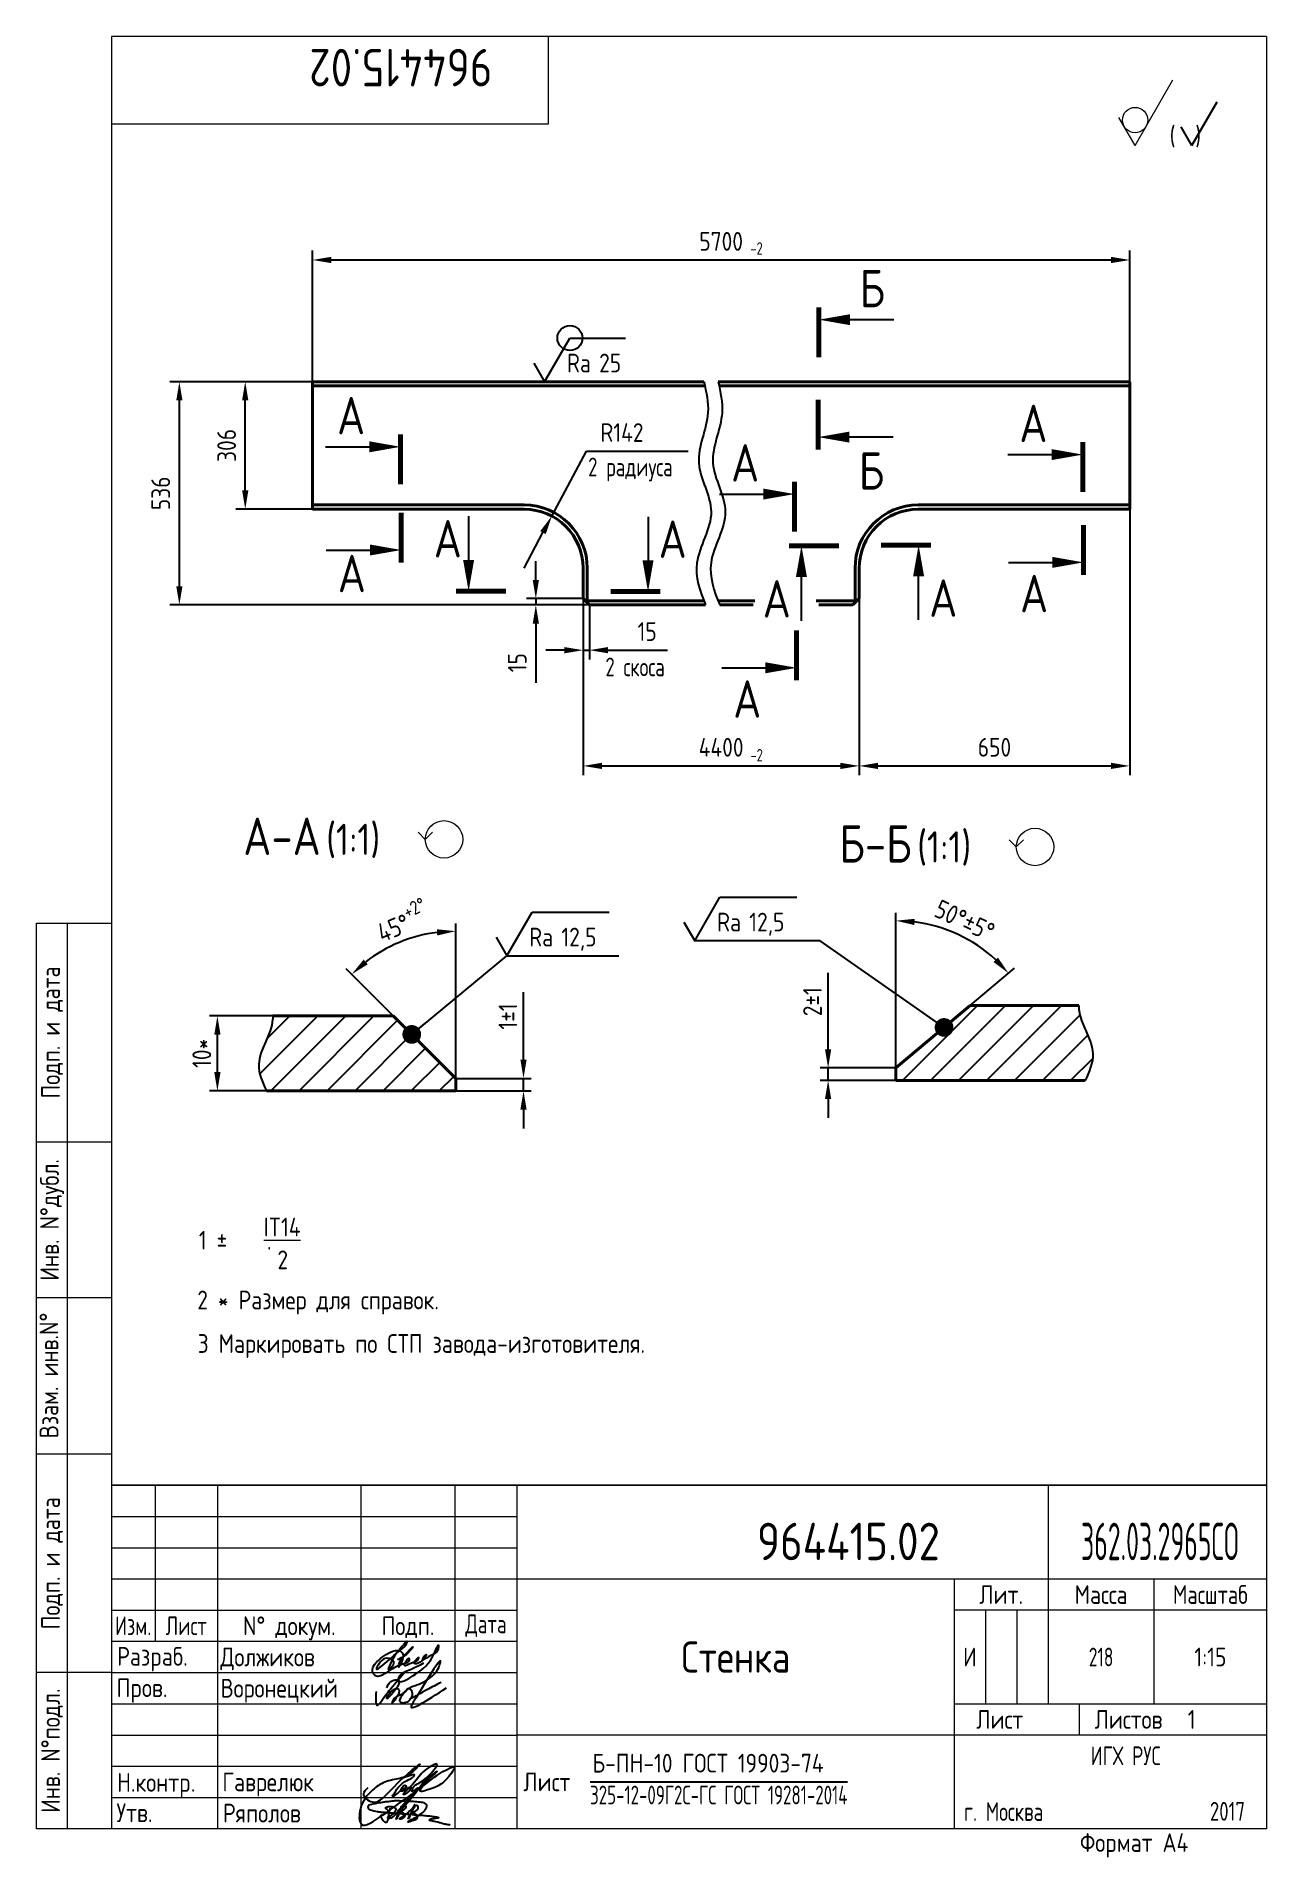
# Paper-space layout 'A4_protect' of a CAD drawing. Header units: millimetres. Extents: x 11 to 208, y 0 to 292.
# The model-space entities are those that its viewports show. They can reach past a viewport. Long polylines and large blocks are cut down to what shows.
import ezdxf
from ezdxf.enums import TextEntityAlignment as Align

# ---------------------------------------------------------------- set-up
doc = ezdxf.new("R2010")
doc.units = ezdxf.units.MM
for name, color, linetype in [('Bord', 1, 'Continuous'), ('DIM', 7, 'Continuous'), ('HATCH', 2, 'Continuous'), ('Text', 3, 'Continuous'), ('Textb', 6, 'Continuous')]:
    doc.layers.add(name, color=color, linetype=linetype)
doc.layers.add('Cont', color=6, linetype='Continuous', lineweight=40)
doc.layers.get('Defpoints').off()
doc.styles.add('Style1', font='romans.shx', dxfattribs={"width": 0.8})
doc.dimstyles.new('Copy of LIN_10', dxfattribs={"dimscale": 10, "dimtxt": 3, "dimasz": 3, "dimexe": 1.5, "dimexo": 0, "dimgap": 1.48, "dimtad": 1, "dimtoh": 1, "dimdec": 0, "dimzin": 13, "dimdsep": 46, "dimtxsty": 'Style1', "dimcen": 0, "dimse1": 1, "dimclrt": 3, "dimadec": 0, "dimazin": 0, "dimtfac": 1, "dimtdec": 0, "dimtmove": 0, "dimatfit": 2, "dimfxl": 1, "dimtolj": 1, "dimtzin": 13, "dimarcsym": 0})
doc.dimstyles.new('Lin', dxfattribs={"dimtxt": 3, "dimasz": 3, "dimexe": 1.25, "dimexo": 0, "dimgap": 1, "dimtad": 1, "dimdec": 3, "dimtxsty": 'Style1', "dimcen": 2.5, "dimclrt": 3, "dimadec": 0, "dimazin": 0, "dimtfac": 1, "dimtdec": 3, "dimtmove": 0, "dimatfit": 3, "dimldrblk": 'DOT', "dimfxl": 1, "dimarcsym": 0})
doc.dimstyles.new('LIN_10', dxfattribs={"dimscale": 10, "dimtxt": 3, "dimasz": 3, "dimexe": 1.5, "dimexo": 0, "dimgap": 1.48, "dimtad": 1, "dimdec": 0, "dimzin": 13, "dimdsep": 46, "dimtxsty": 'Style1', "dimcen": 0, "dimclrt": 3, "dimadec": 0, "dimazin": 0, "dimtfac": 1, "dimtdec": 0, "dimtmove": 0, "dimatfit": 2, "dimfxl": 1, "dimtolj": 1, "dimtzin": 13, "dimarcsym": 0})

psp = doc.layouts.new('A4_protect')

# ---------------------------------------------------------------- texts
at = {"layer": 'Text', "lineweight": 18, "style": 'Style1', "width": 0.8}
for s, p in [('%%UIT14', (47.624693353413136, 99.85290858738801)), ('1 %%P    .', (37.238203445775184, 97.74195389954684)), ('2', (49.81970610978135, 94.59706861587483)), ('2 * Размер для справок.', (36.990445319527225, 88.16407180810688)), ('3 Маркировать по СТП завода-изготовителя.', (37.05499064027754, 81.19492174866423))]:
    psp.add_text(s, height=3, dxfattribs=at).set_placement(p)

msp = doc.modelspace()

# ---------------------------------------------------------------- texts
at = {"layer": 'Text', "style": 'Style1', "width": 0.7}
for s, height, p in [('-2', 30, (-8270.370984291752, 130.31810447887983)), ('2 радиуса', 45, (-8660.075066841207, -401.81286352003735)), ('2 скоса', 45, (-8618.549622889157, -882.169894447874)), ('-2', 30, (-8270.10977283313, -1086.783547471954))]:
    msp.add_text(s, height=height, dxfattribs=at).set_placement(p)
at = {"layer": 'Text', "style": 'Style1', "width": 0.8}
msp.add_text('+2%%D', height=2.2, rotation=26.64027213997376, dxfattribs=at).set_placement((-6705.0664680753, -347.82405828760875))

# ---------------------------------------------------------------- blocks, each defined once
blk = doc.blocks.new('A4')
at = {"layer": 'Bord', "lineweight": 18}
for p, q in [((20, 55), (85, 55)), ((20, 50), (85, 50)), ((20, 45), (85, 45)), ((160, 40), (160, 25)), ((165, 40), (165, 25)), ((20, 30), (85, 30)), ((20, 25), (85, 25)), ((20, 20), (85, 20)), ((20, 15), (85, 15)), ((20, 10), (85, 10))]:
    blk.add_line(p, q, dxfattribs=at)
at = {"layer": 'Cont', "lineweight": 18}
for p, q in [((204.9999999999999, 292), (20, 292)), ((20, 291.99999999999994), (20, 5)), ((90, 277.99999999999994), (90, 291.99999999999994)), ((204.99999999999977, 292), (205, 5)), ((20, 277.99999999999994), (90, 277.99999999999994)), ((8, 5), (8, 150)), ((8, 150), (20, 150)), ((13, 5), (13, 150)), ((8, 115), (20, 115)), ((20, 90), (8, 90)), ((20, 65), (8, 65)), ((205, 60), (20, 60)), ((20, 60), (205, 60)), ((27, 60), (27, 35)), ((37, 60), (37, 5)), ((60, 5), (60, 60)), ((75, 60), (75, 5)), ((85, 5), (85, 60)), ((170, 60), (170, 25)), ((85, 45), (205, 45)), ((155, 5), (155, 45)), ((187, 25), (187, 45)), ((20, 39.99999999999999), (85, 39.99999999999999)), ((205, 40), (155, 40)), ((85, 34.99999999999999), (20, 34.99999999999999)), ((20, 30), (8, 30)), ((155, 24.999999999999993), (205, 24.999999999999993)), ((175, 24.999999999999993), (175, 19.999999999999993)), ((205, 19.999999999999993), (85, 19.999999999999993)), ((20, 5), (8, 5)), ((205, 5), (20, 5))]:
    blk.add_line(p, q, dxfattribs=at)
at = {"layer": 'Text', "lineweight": 18, "style": 'Style1', "width": 0.8}
for s, p in [('Подп. и дата', (10.5, 132.5)), ('Инв. N%%dдубл.', (10.5, 102.5)), ('Взам. инв.N%%d ', (9.998218334536972, 78.3795773123125)), ('Подп. и дата', (10.499999999999972, 47.5)), ('Инв. N%%dподл.', (10.499999999999972, 17.5))]:
    blk.add_text(s, height=3, rotation=90, dxfattribs=at).set_placement(p, align=Align.MIDDLE)
at = {"layer": 'Text', "lineweight": 18, "style": 'Style1'}
for s, width, p in [('Лит.', 0.8, (162.5, 42.5)), ('Масса', 0.8, (178.5, 42.5)), ('Масштаб', 0.75, (196, 42.5)), ('Изм.', 0.7, (23.5, 37.49999999999999)), ('Лист', 0.7, (32, 37.49999999999999)), ('N%%d докум.', 0.8, (48.5, 37.5)), ('Подп.', 0.8, (67.5, 37.5)), ('Лист', 0.8, (162.27183976005585, 22.499999999999993)), ('Листов', 0.8, (182.89895634318407, 22.499999999999993))]:
    blk.add_text(s, height=3, dxfattribs=dict(at, width=width)).set_placement(p, align=Align.MIDDLE_CENTER)
at = {"layer": 'Text', "lineweight": 18, "style": 'Style1', "width": 0.7}
for s, p in [('Дата', (80, 37.5)), ('ИГХ РУС', (182.43809267318153, 16.685325149145108))]:
    blk.add_text(s, height=3, dxfattribs=at).set_placement(p, align=Align.MIDDLE)
at = {"layer": 'Text', "lineweight": 18, "style": 'Style1'}
for s, width, p in [('Разpаб.', 0.8, (20.91971765870153, 31.101855832076225)), ('Пpов.', 0.8, (20.835938510797405, 26.077635610142664)), ('Н.контp.', 0.8, (20.91971765870153, 10.921236633909956)), ('Утв.', 0.8, (20.835938510797405, 6.064490181786333)), ('г. Москва', 0.7, (156.55535369072118, 6.252224118072824)), ('Фоpмат А4', 0.8, (175.10848470088877, 1.2870372467283797))]:
    blk.add_text(s, height=3, dxfattribs=dict(at, width=width)).set_placement(p)
for tag, p, width in [('ФИО', (39.00000028469458, 30.999999936534323), 0.8), ('ФИО', (39.00000028469458, 25.999999936534323), 0.8), ('ГОСТ_СОРТАМЕНТА', (98.1878215711672, 13.999999936534323), 0.8), ('ФИО', (39.00000028469458, 10.999999936534323), 0.8), ('ФИО', (39.00000028469458, 5.999999936534323), 0.8), ('200', (192.84863846176154, 6.287629389880934), 0.7)]:
    blk.add_attdef(tag, p, '', height=3, dxfattribs=dict(at, width=width))
at = {"layer": 'Text', "lineweight": 18, "style": 'Style1', "width": 0.8}
for tag, p in [('И', (157.4854669433364, 32.49999993653432)), ('700', (178.50000028469458, 32.49999993653432)), ('1:20', (196.00000028469458, 32.49999993653432))]:
    blk.add_attdef(tag, text='', height=3, dxfattribs=at).set_placement(p, align=Align.MIDDLE)
blk.add_attdef('Сборочный_чертеж', text='', height=3, dxfattribs=at).set_placement((120.00000028469458, 21.29999993653432), align=Align.CENTER)
for tag, p in [('1', (171.11987341606346, 22.499999936534323)), ('2', (193.00000028469458, 22.499999936534323))]:
    blk.add_attdef(tag, text='', height=3, dxfattribs=at).set_placement(p, align=Align.MIDDLE_CENTER)
blk.add_attdef('ЛИСТ', text='', height=3, dxfattribs=at).set_placement((85.98599249093127, 12.499999936534323), align=Align.MIDDLE_LEFT)
at = {"layer": 'Text', "lineweight": 18, "style": 'Style1', "width": 0.7}
blk.add_attdef('%%OГОСТ_ТЕХ._ТРЕБОВАНИЙ', text='', height=3, dxfattribs=at).set_placement((98.1878215711672, 7.999999936534323), align=Align.BOTTOM_LEFT)
at = {"layer": 'Textb', "lineweight": 18, "style": 'Style1', "width": 0.8}
blk.add_attdef('1234567', (81.00000028469458, 289.9999999365343), '', height=6, rotation=180, dxfattribs=at)
blk.add_attdef('1234567', (123.39856689234307, 47.99999993653432), '', height=6, dxfattribs=at)
for tag, height, p in [('123ХЯ', 6, (183.6230571087517, 47.99999993653432)), ('НАИМЕНОВАНИЕ', 5, (120.00000028469458, 29.999999936534323))]:
    blk.add_attdef(tag, text='', height=height, dxfattribs=at).set_placement(p, align=Align.CENTER)
blk = doc.blocks.new('sherISO_12')
at = {"layer": 'Cont', "lineweight": 18}
for q in [(-14.997822173516852, -6.9599999999999795), (-23.65807621135218, -12.95999999999998)]:
    blk.add_line((-21.059999999999945, -17.45999999999998), q, dxfattribs=at)
blk.add_circle((-21.056490717930956, -13.39037348890173), 2.0295000000000982, dxfattribs=at)
at = {"layer": 'Text'}
for q in [(-7.918557509540278, -10.45999999999998), (-13.692060201431104, -14.45999999999998)]:
    blk.add_line((-11.960009393862947, -17.45999999999998), q, dxfattribs=at)
at = {"layer": 'Text', "style": 'Style1', "width": 0.8}
blk.add_text('(  )', height=3, dxfattribs=at).set_placement((-15.527239592221065, -17.45999999999998))
blk = doc.blocks.new('A$C63F45750')
at = {"layer": 'Text'}
for points, knots in [([(3.173579336206444, 2.367258654218176), (3.124374383374194, 2.3833821476085495), (3.0378846345237704, 2.411709078795129), (2.937706702435087, 2.4989559435069175), (2.8542620581335236, 2.5748491628495542), (2.7875342155048903, 2.688484170522939), (2.873696277702179, 2.77450753742381), (2.9853846192630606, 2.8399116399863735), (3.1560525125017422, 2.8873876457558114), (3.3632858908187413, 2.926549870548242), (3.5981950796786837, 2.9530327162702035), (3.8204218727166963, 2.924145598020444), (4.048840213129947, 2.8738291111718524), (4.253130573284065, 2.782414299897897), (4.446364402027795, 2.634976253197371), (4.45955715792856, 2.4180315244621644), (4.376661927979453, 2.264469263206131), (4.281414881136214, 2.1022938621672385), (4.173318647114084, 1.9425915575409145), (4.030687893776969, 1.7772024634077834), (3.894910415761548, 1.6212178434993705), (3.7455989919437958, 1.5248877453517795), (3.629135948507246, 1.42552154908531), (3.494590437415928, 1.3575108710948052), (3.3525868438393758, 1.3046880802272913), (3.240992554211809, 1.2461204815675189), (3.161990972861853, 1.2130583721223827), (3.116530314756329, 1.1477233982191621), (3.189259051248818, 1.0994626990754226), (3.266008677009851, 1.0893839075564957), (3.3999236590227238, 1.070742433659676), (3.5503674583629077, 1.0731821986933812), (3.7214887495529902, 1.1240059899104329), (3.9239292944509327, 1.192893365365478), (4.1039656475275965, 1.3383391335196504), (4.263675622104796, 1.5144139966891252), (4.438371528977353, 1.6484507853228505), (4.58748079958866, 1.811362126289894), (4.735975566384461, 1.929832659549087), (4.842429745495553, 2.038571528609995), (4.928636504852585, 2.1383762793145), (5.065076318170199, 2.287112314813024), (5.190786415721911, 2.528693136240971), (5.284842984485481, 2.6817071254282467), (5.351117504751667, 2.9618367022457033), (5.229457693482355, 2.6598012336554366), (5.197616015454944, 2.441900009008924), (5.038213060425859, 2.0921073572741014), (4.954393263339872, 1.81201690068031), (4.863861965953341, 1.5711126702941742), (4.745465331803963, 1.3075839533521405), (4.6651246305656855, 1.12012974149058), (4.461025494232466, 0.7761551358772408), (4.621957280121292, 1.1680726281137483), (4.712877351106877, 1.4479120033556419), (4.88257281323452, 1.7380875376686444), (5.005609442331919, 2.002557819839153), (5.078967787852849, 2.193887866252063), (5.185131509867487, 2.398353714937592), (5.322122425397677, 2.5774233371165813), (5.399876786648429, 2.749521045991539), (5.520486198056868, 2.8852037077403994), (5.654434015991418, 3.037373912203938), (5.845821902019195, 3.1000448879005154), (6.017703225356667, 3.0288617327702374), (6.0772293304521705, 2.87127847368326), (6.027719567047065, 2.699606067408096), (5.89984500761852, 2.512899041157362), (5.703310184542319, 2.3696978493380314), (5.5476354530391845, 2.2262013387941675), (5.396069692144595, 2.1664031291184456), (5.312344115178198, 2.124749328676385), (5.124287242365628, 2.08895290947912), (5.3499384882823025, 2.0691611557111553), (5.475853593324291, 2.002857519441631), (5.644788885404962, 1.9304076405710227), (5.7540810911732, 1.79627872215936), (5.849482441062133, 1.6722351090809764), (5.885456359192909, 1.5403814356935883), (5.889127976151, 1.3679828673408014), (5.802816696507338, 1.1998093442024), (5.626573455343257, 1.0604119842163138), (5.413251425084981, 0.9429775232578071), (5.227706700079045, 0.862199722906343), (5.020912621781063, 0.923672047207171), (5.129682603737356, 1.1020221695280867), (5.28288793266872, 1.1635546431210615), (5.44480736725776, 1.2714090898298167), (5.607463061992959, 1.3620973636367517), (5.739488231240076, 1.4599388125431807), (5.860143997780579, 1.5346320952672463), (5.9499821645277375, 1.610427987488575), (6.046971341868056, 1.685491368623233), (6.1529243714828805, 1.7730547497067348), (6.28015314575348, 1.8727068990053821), (6.462007368281926, 2.0196799324108436), (6.652325390276663, 2.187833188610465), (6.8314706232489995, 2.3715575015635357), (6.9834922605385135, 2.4941555198695684), (7.114846318782118, 2.6102169550365035), (7.202413049068065, 2.741960218833484), (7.322598717395191, 2.8439528591491587), (7.417346462280553, 2.972731653964269), (7.4776211861545505, 3.0806245520066002), (7.484795150967466, 3.2711359760361933), (7.342636991723151, 3.084849112943928), (7.279481579502142, 2.9379310442654445), (7.1843781857456985, 2.6902661339258955), (7.095549375437581, 2.4575872372918752), (6.996920291024269, 2.2204299765845406), (6.9266966393803235, 1.9811728039842122), (6.826722408405818, 1.7827778604051063), (6.7282128084974975, 1.5526466461227924), (6.6684393744560255, 1.3398967911933388), (6.604475865101525, 1.142355774631707), (6.558842780650371, 1.032621181513065), (6.391624380694975, 0.9879889128974548), (6.620770382751307, 1.3345863607741348), (6.749419019504131, 1.539835132501071), (6.927841525938017, 1.8680588479263929), (7.053580036316838, 2.084600120115445), (7.1805235452648795, 2.3180896285532806), (7.334737778238031, 2.603201348982482), (7.4663860219511875, 2.893296252285624), (7.604819227960029, 3.0670937519538883), (7.786794026322871, 3.1799152582018233), (7.9523484792618016, 3.0093290244331015), (7.9976740987267325, 2.8123425572057013), (7.993718977212248, 2.6247344318252273), (7.942143499127095, 2.4560957648303634), (7.82666208826106, 2.3282454074280237), (7.6857391748883686, 2.2177673738382806), (7.527737492424623, 2.1109838926239917), (7.373916731340805, 2.0324583071214652), (7.209738742424884, 1.994214082608036), (7.105079643430578, 1.9701396115629979), (6.885535638704421, 1.9771005627202838), (7.07007457524487, 1.9423557012963428), (7.154084682940407, 1.902586193688935), (7.272512306423088, 1.8779243968244255), (7.39262078577515, 1.836124572074141), (7.518201280396847, 1.8104027593497682), (7.623410569654226, 1.72429252201952), (7.697720858671415, 1.622951058928134), (7.784469340575143, 1.5138822850112543), (7.833063839184987, 1.3915645595495336), (7.868838967330014, 1.2597732697523234), (7.88323468812246, 1.128063040869678), (7.855260121578016, 0.9888020110988938), (7.750724560338967, 0.8789250705332383), (7.596839043318988, 0.770455206421212), (7.4042337253016814, 0.7281833981607391), (7.188569533406552, 0.6563769737756071), (6.97288995170718, 0.5537113939482415), (6.712355627169857, 0.4840282607710006), (6.56506221279212, 0.4388348573395096), (6.4215939871164665, 0.4208929592112151), (6.522750978478171, 0.5785462959183689), (6.613535961501738, 0.6426290545533779), (6.814892460800177, 0.7844600834647246), (7.058471059388307, 0.8863707897200512), (7.333861943991332, 1.0410423905505057), (7.545817635544385, 1.1600433276246906), (7.704072437824172, 1.2352484986891177), (7.844587641053775, 1.3247550273858317), (7.990896484937893, 1.431695083540664), (8.213969453215926, 1.5776303210691853), (8.476452170895882, 1.7589368259279512), (8.744388044627474, 1.946213732283638), (8.966668543614464, 2.1204131396992865), (9.09522343526837, 2.293079760964207), (9.22708811484811, 2.443425019912305), (9.295096465731556, 2.603147240083847), (9.372801952666899, 2.739403730694232), (9.41724392685188, 2.917185122135097), (9.453577692794182, 3.1301647676668454), (9.205368882014996, 3.4831250567584626), (8.674191577590168, 3.5909260984294598), (8.086585891688445, 3.631045341802718), (7.5696556572587745, 3.6621278492429328), (7.060681614548964, 3.736236135581807), (6.573151729032341, 3.7545668155306027), (6.094860627047597, 3.741097821496443), (5.669237726893202, 3.7802823999547384), (5.2842466458707555, 3.778790776836537), (4.964180864901751, 3.8135958702354027), (4.645935362519385, 3.8281209304252366), (4.311488389130883, 3.815420374454347), (3.966482867935725, 3.7883607531243504), (3.605405702241423, 3.736159275378848), (3.2212233811150126, 3.674541113962319), (2.8552241434314682, 3.658216119226832), (2.525141649815043, 3.613858667315804), (2.1822431298903844, 3.519845231142425), (1.7815649225843582, 3.5350745883976584), (1.3777516205031943, 3.3720696268283232), (0.96392601322227, 3.350726367236348), (0.5766481644460998, 3.238063041148925), (0.2454594878435009, 3.1948530962485986), (0.025506233636409803, 3.0567457644400085), (-0.026417697668797983, 2.8257922392292176), (0.022643731023873556, 2.5978334070974034), (0.2639622398510636, 2.3836450965912444), (0.5892818015049122, 2.3322938373541557), (0.999823631886955, 2.197382740281865), (1.4785293869612917, 2.147240208411053), (1.9338698429104588, 2.0519831925141094), (2.350038002379007, 2.016336487440528), (2.7227093022788678, 2.0131594162382536), (3.1146157636266376, 1.9384089998919916), (3.6767121334545214, 1.9364783466616708), (4.249604268859038, 1.8291369393802115), (4.914124962070138, 1.8660053611062832), (5.5259834665308, 1.7572746062965319), (6.134361750940515, 1.7164612197299978), (6.725510627171065, 1.7076414132076403), (7.319363195048918, 1.6242683936743196), (7.992202602652663, 1.5515220364320275), (8.635186909938323, 1.5388256507831155), (9.158872933382417, 1.4627328125095405), (9.61186407458193, 1.4247079165140715), (10.032963410660658, 1.3983611159005036), (10.413891822857964, 1.3239256775376425), (10.725446968685567, 1.2864382859947505), (11.00587374357092, 1.2400061665211868), (11.179994868844819, 1.22858198041284), (11.420772308907766, 1.1366468282184126), (11.179863405134858, 1.0639535690834512), (11.012027282120467, 1.02597441163641), (10.70813103195437, 0.980353750182855), (10.373839032575777, 0.9228894796613737), (10.097351052419857, 0.91034665448488), (9.649190192212359, 0.7458486485545487), (10.218926761316796, 0.6730500444381742), (10.542668259774157, 0.5898698642011454), (11.076411481159461, 0.4701299756806694), (11.611235710856853, 0.35342545020882576), (12.17127896486215, 0.1510919018595617), (12.64430975536087, 0.08354747831882181), (12.975369592979064, 0.03056682818584331), (13.111364273708185, 0.010317978003285985), (13.180638465932702, -3.396469310246175e-07)], [0, 0, 0, 0, 0.153866044869318, 0.2704412087003076, 0.3888670628695994, 0.5105329195386429, 0.5921562054894269, 0.7133303047651304, 0.9084197598521073, 1.1134396393215318, 1.3492538660237892, 1.6124596207145003, 1.7822190777081648, 2.0472485627500445, 2.2918793761496326, 2.4515281359980063, 2.6510806472468524, 2.806157786745, 3.017979011878854, 3.2273481614019923, 3.4623813126822975, 3.6330094699297986, 3.757660012396913, 3.920515774630538, 4.080795589063213, 4.2145286873026855, 4.29178577314199, 4.34996920758688, 4.397593677820717, 4.508220111015361, 4.594826008441999, 4.7992441531660415, 4.954391704937901, 5.128467890869572, 5.43753729601676, 5.632649389709699, 5.842485198783474, 6.094987483059051, 6.293219470405305, 6.410959247714482, 6.551192007064858, 6.687807659937887, 7.02214674024998, 7.294342018164328, 7.425356118381299, 7.5207895005926, 7.946481488359771, 8.313050767558417, 8.598329636429222, 8.833694757370465, 9.090496343694635, 9.427695062544704, 9.601191091130262, 9.88321938659746, 10.093306452974474, 10.673942971344307, 10.798775791571126, 10.974627728923807, 11.28724726351552, 11.486184482324683, 11.648652122766636, 11.848902342376665, 12.027194021277541, 12.253479523861046, 12.400589838435357, 12.537783387708645, 12.716293023271328, 12.915230258781609, 13.208551325020968, 13.438488786662539, 13.549668465747237, 13.67779010177887, 13.77126979663054, 13.930000748340548, 14.029091001139015, 14.27211179356923, 14.434835546990808, 14.547083772245514, 14.739051368086516, 14.830983478526724, 15.061240624707033, 15.268921956927107, 15.500488517300356, 15.788978662137655, 15.879567619683787, 16.024283483362446, 16.221853746677805, 16.41871418023243, 16.593101768991165, 16.783247214432883, 16.91018018553403, 17.018213243980043, 17.13526282923257, 17.278205363256646, 17.43048238388021, 17.620087104112176, 17.979625854622782, 18.19178942213086, 18.388715624650164, 18.56571806616913, 18.714854369801387, 18.857928680499878, 19.039974212787683, 19.171374972000745, 19.28303362458826, 19.40008508416437, 19.618057758920816, 19.88224477694049, 20.150781287778027, 20.377854345208778, 20.649531665902355, 20.89722950525107, 21.04254251360329, 21.400160497446063, 21.55781731105634, 21.66714521098785, 21.75278053325197, 21.926255645909745, 22.41229673809358, 22.813145063954178, 22.961411523905323, 23.171289225399338, 23.607256716047537, 23.94042808027682, 24.110007377909692, 24.2912142603506, 24.480839910834842, 24.697609167576164, 24.904077825516524, 25.034245442888167, 25.218018287002852, 25.40765078694219, 25.573472988372806, 25.787446885016003, 25.930291805522298, 26.05131598160759, 26.188460468404973, 26.285311624248155, 26.40679881608323, 26.52425034765702, 26.63046314459807, 26.793722135442394, 26.898605762448256, 27.029313460851263, 27.171011520847923, 27.31410090802245, 27.419918025481028, 27.580556726628533, 27.70936749975819, 27.829267596424224, 28.02436401706957, 28.266961196125756, 28.412420354628587, 28.705760820218654, 28.98913739683506, 29.187748047458175, 29.23376776963407, 29.332801622219414, 29.52953505174134, 29.667093996006596, 30.03992332873237, 30.332117266425655, 30.610610366073875, 30.769981551835116, 30.856778387312673, 31.109922931829246, 31.313488109208894, 31.656425334965462, 32.066330934789654, 32.29662784450467, 32.497139747973634, 32.7102762301778, 32.8914678925648, 33.01483371040802, 33.177747475280036, 33.444503422628834, 33.618008798999455, 34.4090078411672, 34.914636115278576, 35.419802347121205, 35.95397023085987, 36.4581789753069, 36.880689513308226, 37.38840336450045, 37.73835272473482, 38.034261023553036, 38.35346806822209, 38.69315357760992, 39.03763793208423, 39.391135744290196, 39.78748081008314, 40.20377326255304, 40.488977272089436, 40.784974822270726, 41.266249780254086, 41.668005355975964, 42.07006464899833, 42.49938799158817, 42.86983359554839, 43.07957287810506, 43.213438679125595, 43.55459082453773, 43.71729556567056, 44.15372412767686, 44.506336068252516, 45.01911148299921, 45.58785910165119, 45.90190953390355, 46.2703919416041, 46.70395820660023, 47.093115290917154, 47.95264748200646, 48.440139839615554, 49.079253246453185, 49.808223302091214, 50.2686535167339, 50.85105142503175, 51.60483052012988, 52.29842914745799, 52.77692503819859, 53.19069981587306, 53.66198779186654, 54.042385935174785, 54.348524127858475, 54.61684122387547, 54.853813574600345, 54.98377676028627, 55.1260955821887, 55.33332810721814, 55.61310069515443, 56.00873243483213, 56.315808713794084, 56.599819602475975, 56.879310100399856, 57.39925140766207, 57.889617148159914, 58.43250730986343, 59.06669761649172, 59.66031372685984, 59.86266756353991, 60.072769857944955, 60.072769857944955, 60.072769857944955, 60.072769857944955]), ([(2.312994346965411, 1.5335647129525114), (2.2606986990142404, 1.5237177922951837), (2.171686767006252, 1.5069560288931099), (2.0570318595555825, 1.4809043217255766), (1.9314120074915027, 1.3843237517470155), (2.0713311041658793, 1.2482711976271976), (2.1376607309215037, 1.1129374588087124), (2.264272870933514, 0.9322412129447197), (2.388963392164342, 0.7177987577493667), (2.566492088066016, 0.5441009774109946), (2.711675486888259, 0.4438880485019938), (2.8581010901002637, 0.4016169565911706), (3.020517076902198, 0.4275549970357224), (3.1380437056273287, 0.5448359323080563), (3.2092395166984473, 0.7882588282061522), (3.251368381648538, 1.0748996405645759), (3.31332912052814, 1.4001454581375112), (3.3454828718252605, 1.6670837654358963), (3.383577938447085, 1.9207770152963768), (3.467363727076129, 2.189339233301758), (3.5027522293298676, 2.432876592603297), (3.543111206585836, 2.588419851854991), (3.5558494949406168, 2.6375375033478576)], [0, 0, 0, 0, 0.15847035223158323, 0.26973129625058284, 0.36359086940998764, 0.5555142747970538, 0.6880368011989665, 0.8486059492075418, 1.2043592972496484, 1.4336316542055816, 1.5867298041490876, 1.7295486248245333, 1.8806860844238984, 2.0578742817555664, 2.1916898680702883, 2.635050499279987, 2.9281528320837795, 3.184121463425163, 3.4418630134747357, 3.6961173993488026, 4.025872946634204, 4.178055404124171, 4.178055404124171, 4.178055404124171, 4.178055404124171])]:
    blk.add_open_spline(points, degree=3, knots=knots, dxfattribs=at)
blk = doc.blocks.new('*D35')
at = {"layer": 'DIM', "color": 0, "lineweight": -2, "transparency": 16777216}
for p, q in [((-6686.481499715388, -370.35771423630376), (-6686.481499715388, -359.52914280773234)), ((-6697.3367146716955, -373.35771423630376), (-6685.231499715388, -373.35771423630376)), ((-6697.3367146716955, -375.35771423630376), (-6685.231499715388, -375.35771423630376)), ((-6686.481499715388, -375.35771423630376), (-6686.481499715388, -373.35771423630376)), ((-6686.481499715388, -378.35771423630376), (-6686.481499715388, -381.35771423630376))]:
    blk.add_line(p, q, dxfattribs=at)
at = {"layer": 'DIM', "color": 0, "transparency": 16777216}
for points in [[(-6686.981499715388, -370.35771423630376), (-6685.981499715388, -370.35771423630376), (-6686.481499715388, -373.35771423630376)], [(-6686.981499715388, -378.35771423630376), (-6685.981499715388, -378.35771423630376), (-6686.481499715388, -375.35771423630376)]]:
    blk.add_solid(points, dxfattribs=at)
at = {"layer": 'DIM', "color": 3, "transparency": 16777216, "insert": (-6688.981499715388, -363.44342852201913), "char_height": 3, "attachment_point": 5, "rotation": 90, "style": 'Style1'}
blk.add_mtext('1%%p1', dxfattribs=at)
blk = doc.blocks.new('_Dot')
at = {"color": 0, "linetype": 'ByBlock', "lineweight": -2}
blk.add_line((-0.5, 0), (-1, 0), dxfattribs=at)
at = {"color": 0, "linetype": 'ByBlock', "const_width": 0.5}
blk.add_lwpolyline([(-0.25, 0, 1), (0.25, 0, 1)], format="xyb", close=True, dxfattribs=at)
blk = doc.blocks.new('*D36')
at = {"layer": 'DIM', "color": 0, "lineweight": -2, "transparency": 16777216}
for p, q in [((-6697.336714671695, -373.35771423630376), (-6697.336714671697, -348.53903490669245)), ((-6707.336714671694, -363.3577142363033), (-6714.886171125757, -355.8082577822397))]:
    blk.add_line(p, q, dxfattribs=at)
blk.add_arc((-6697.336714671695, -373.35771423630376), 23.568679329611985, 97.29797318452503, 127.70202681547595, dxfattribs=at)
at = {"layer": 'DIM', "color": 0, "transparency": 16777216}
for points in [[(-6700.362454602623, -349.48097992718886), (-6700.298810815926, -350.4789526063819), (-6697.336714671697, -349.789034906692)], [(-6711.419923895252, -355.08546847252364), (-6712.080594190995, -354.3347922704729), (-6714.002287649274, -356.69214125872304)]]:
    blk.add_solid(points, dxfattribs=at)
at = {"layer": 'DIM', "color": 3, "transparency": 16777216, "insert": (-6707.312766354776, -349.27339496407603), "char_height": 3, "attachment_point": 5, "rotation": 22.500000000000004, "style": 'Style1'}
blk.add_mtext('\\A1;45°', dxfattribs=at)
blk = doc.blocks.new('*D37')
at = {"layer": 'DIM', "color": 0, "lineweight": -2, "transparency": 16777216}
for p, q in [((-6726.649577627373, -363.35771423630376), (-6736.752808915153, -363.35771423630376)), ((-6735.502808915153, -372.35771423630376), (-6735.502808915153, -366.35771423630376)), ((-6727.662262021022, -375.35771423630376), (-6736.752808915153, -375.35771423630376))]:
    blk.add_line(p, q, dxfattribs=at)
at = {"layer": 'DIM', "color": 0, "transparency": 16777216}
for points in [[(-6736.002808915153, -366.35771423630376), (-6735.002808915153, -366.35771423630376), (-6735.502808915153, -363.35771423630376)], [(-6736.002808915153, -372.35771423630376), (-6735.002808915153, -372.35771423630376), (-6735.502808915153, -375.35771423630376)]]:
    blk.add_solid(points, dxfattribs=at)
at = {"layer": 'DIM', "color": 3, "transparency": 16777216, "insert": (-6738.002808915153, -369.35771423630484), "char_height": 3, "attachment_point": 5, "rotation": 90, "style": 'Style1'}
blk.add_mtext('10*', dxfattribs=at)
blk = doc.blocks.new('ZNAK06')
at = {"layer": 'Cont', "lineweight": 18}
for q in [(14.731486070268147, 3.682338718722235), (16.994227770064754, 3.6823387187195067)]:
    blk.add_line((15.862856920164631, 2.550967868822113), q, dxfattribs=at)
blk.add_circle((18.86285692016463, 2.550967868822113), 3, dxfattribs=at)
at = {"layer": 'Textb', "style": 'Style1', "width": 0.8}
blk.add_attdef('А-А', text='', height=6, dxfattribs=at).set_placement((14.178357471848244, 0.050967868822112905), align=Align.RIGHT)
blk.add_attdef('45%%D(1)', (23.23835747184819, 0.050967868822112905), '', height=5, dxfattribs=at)
blk = doc.blocks.new('*D38')
at = {"layer": 'DIM', "color": 0, "lineweight": -2, "transparency": 16777216}
for p, q in [((-6616.515245190062, -370.615363971182), (-6616.515245190062, -358.415363971182)), ((-6605.660030233755, -373.615363971182), (-6617.765245190062, -373.615363971182)), ((-6605.660030233755, -375.615363971182), (-6617.765245190062, -375.615363971182)), ((-6616.515245190062, -375.615363971182), (-6616.515245190062, -373.615363971182)), ((-6616.515245190062, -378.615363971182), (-6616.515245190062, -381.615363971182))]:
    blk.add_line(p, q, dxfattribs=at)
at = {"layer": 'DIM', "color": 0, "transparency": 16777216}
for points in [[(-6617.015245190062, -370.615363971182), (-6616.015245190062, -370.615363971182), (-6616.515245190062, -373.615363971182)], [(-6617.015245190062, -378.615363971182), (-6616.015245190062, -378.615363971182), (-6616.515245190062, -375.615363971182)]]:
    blk.add_solid(points, dxfattribs=at)
at = {"layer": 'DIM', "color": 3, "transparency": 16777216, "insert": (-6619.015245190062, -363.01536397118304), "char_height": 3, "attachment_point": 5, "rotation": 90, "style": 'Style1'}
blk.add_mtext('\\A1;2%%p1{\\H0.7x;\\S^;}', dxfattribs=at)
blk = doc.blocks.new('*D39')
at = {"layer": 'DIM', "color": 0, "lineweight": -2, "transparency": 16777216}
for p, q in [((-6605.660030233756, -373.615363971182), (-6605.660030233757, -348.79668464156657)), ((-6593.742494307812, -363.6153639711815), (-6586.647818847751, -357.6622244093214))]:
    blk.add_line(p, q, dxfattribs=at)
blk.add_arc((-6605.660030233756, -373.615363971182), 23.568679329615215, 47.29797318452092, 82.70202681548456, dxfattribs=at)
at = {"layer": 'DIM', "color": 0, "transparency": 16777216}
for points in [[(-6602.697934089528, -350.73660234125555), (-6602.634290302831, -349.73862966206343), (-6605.6600302337565, -350.046684641567)], [(-6589.31429873416, -355.9498437370935), (-6590.037880721917, -356.6400821792231), (-6587.60537440165, -358.4657089214297)]]:
    blk.add_solid(points, dxfattribs=at)
at = {"layer": 'DIM', "color": 3, "transparency": 16777216, "insert": (-6594.642930289597, -349.98911689699025), "char_height": 3, "attachment_point": 5, "rotation": 334.99999999999955, "style": 'Style1'}
blk.add_mtext('50%%d%%P5%%d', dxfattribs=at)
blk = doc.blocks.new('sherISO_01')
at = {"layer": 'Text'}
blk.add_line((4.0414499999999975, 7), (16.364452607677606, 7), dxfattribs=at)
blk.add_lwpolyline([(-1.7320500000000152, 3), (0, 0), (4.0414499999999975, 7)], dxfattribs=at)
at = {"layer": 'Text', "style": 'Style1', "width": 0.8}
blk.add_text('Ra', height=3, dxfattribs=at).set_placement((3.584307142857142, 1.5))
blk.add_attdef('12,5', (8.727084285714255, 1.4999999999999147), '', height=3, dxfattribs=at)
blk = doc.blocks.new('razrez01')
at = {"layer": 'Text', "const_width": 0.8}
blk.add_lwpolyline([(0, 1.9966081282100276), (0, -6.003391871789972)], dxfattribs=at)
at = {"layer": 'Text'}
blk.add_lwpolyline([(0, 0, 0, 1.76, 0), (-5, 0, 1.76, 1.76, 0)], format="xyseb", dxfattribs=at)
blk.add_lwpolyline([(-12, 0), (-5, 0)], dxfattribs=at)
at = {"layer": 'Textb', "style": 'Style1', "width": 0.8}
blk.add_attdef('A', (-10.159999999999968, 2), '', height=6, dxfattribs=at)
blk = doc.blocks.new('razrez02')
at = {"layer": 'Text', "const_width": 0.8}
blk.add_lwpolyline([(0, 5.996608128210028), (0, -2.0033918717899724)], dxfattribs=at)
at = {"layer": 'Text'}
blk.add_lwpolyline([(0, 0, 0, 1.76, 0), (-5, 0, 1.76, 1.76, 0)], format="xyseb", dxfattribs=at)
blk.add_lwpolyline([(-12, 0), (-5, 0)], dxfattribs=at)
at = {"layer": 'Textb', "style": 'Style1', "width": 0.8}
blk.add_attdef('А', (-10.160000000000082, -8), '', height=6, dxfattribs=at)
blk = doc.blocks.new('razrez07')
at = {"layer": 'Text'}
blk.add_lwpolyline([(0, 12), (0, 5)], dxfattribs=at)
blk.add_lwpolyline([(0, 0, 0, 1.76, 0), (0, 5, 1.76, 1.76, 0)], format="xyseb", dxfattribs=at)
at = {"layer": 'Text', "const_width": 0.8}
blk.add_lwpolyline([(-1.9966081282109371, 0), (6.003391871789063, 0)], dxfattribs=at)
at = {"layer": 'Textb', "style": 'Style1', "width": 0.8}
blk.add_attdef('А', (-5.585714285714332, 5.400000000000006), '', height=6, dxfattribs=at)
blk = doc.blocks.new('razrez08')
at = {"layer": 'Text'}
blk.add_lwpolyline([(0, 12), (0, 5)], dxfattribs=at)
blk.add_lwpolyline([(0, 0, 0, 1.76, 0), (0, 5, 1.76, 1.76, 0)], format="xyseb", dxfattribs=at)
at = {"layer": 'Text', "const_width": 0.8}
blk.add_lwpolyline([(1.9966081282109371, 0), (-6.003391871789063, 0)], dxfattribs=at)
at = {"layer": 'Textb', "style": 'Style1', "width": 0.8}
blk.add_attdef('А', (1.7000000000000455, 5.400000000000006), '', height=6, dxfattribs=at)
blk = doc.blocks.new('razrez05')
at = {"layer": 'Text'}
blk.add_lwpolyline([(0, 0, 0, 1.76, 0), (0, -5, 1.76, 1.76, 0)], format="xyseb", dxfattribs=at)
at = {"layer": 'Text', "const_width": 0.8}
blk.add_lwpolyline([(-1.9966081282109371, 0), (6.003391871789063, 0)], dxfattribs=at)
at = {"layer": 'Text'}
blk.add_lwpolyline([(0, -12), (0, -5)], dxfattribs=at)
at = {"layer": 'Textb', "style": 'Style1', "width": 0.8}
blk.add_attdef('А', text='', height=6, dxfattribs=at).set_placement((-1.7000000000000455, -11.49881548150799, 39), align=Align.RIGHT)
blk = doc.blocks.new('razrez06')
at = {"layer": 'Text'}
blk.add_lwpolyline([(0, 0, 0, 1.76, 0), (0, -5, 1.76, 1.76, 0)], format="xyseb", dxfattribs=at)
at = {"layer": 'Text', "const_width": 0.8}
blk.add_lwpolyline([(1.9966081282109371, 0), (-6.003391871789063, 0)], dxfattribs=at)
at = {"layer": 'Text'}
blk.add_lwpolyline([(0, -12), (0, -5)], dxfattribs=at)
at = {"layer": 'Textb', "style": 'Style1', "width": 0.8}
blk.add_attdef('А', (1.7000000000000455, -11.5), '', height=6, dxfattribs=at)
blk = doc.blocks.new('razrez03')
at = {"layer": 'Text', "const_width": 0.8}
blk.add_lwpolyline([(0, 1.9966081282100276), (0, -6.003391871789972)], dxfattribs=at)
at = {"layer": 'Text'}
blk.add_lwpolyline([(0, 0, 0, 1.76, 0), (5, 0, 1.76, 1.76, 0)], format="xyseb", dxfattribs=at)
blk.add_lwpolyline([(12, 0), (5, 0)], dxfattribs=at)
at = {"layer": 'Textb', "style": 'Style1', "width": 0.8}
blk.add_attdef('A', (6.5, 2), '', height=6, dxfattribs=at)
blk = doc.blocks.new('razrez04')
at = {"layer": 'Text', "const_width": 0.8}
blk.add_lwpolyline([(0, 5.996608128210028), (0, -2.0033918717899724)], dxfattribs=at)
at = {"layer": 'Text'}
blk.add_lwpolyline([(0, 0, 0, 1.76, 0), (5, 0, 1.76, 1.76, 0)], format="xyseb", dxfattribs=at)
blk.add_lwpolyline([(12, 0), (5, 0)], dxfattribs=at)
at = {"layer": 'Textb', "style": 'Style1', "width": 0.8}
blk.add_attdef('A', (6.5, -8.400000000000006), '', height=6, dxfattribs=at)
blk = doc.blocks.new('*D44')
at = {"layer": 'DIM', "color": 0, "lineweight": -2, "transparency": 16777216}
for p, q in [((-8672.08253206374, -695.796137700936), (-8672.08253206374, -1119.9808602443336)), ((-8008.99620835315, -711.7231348290588), (-8008.99620835315, -1119.9808602443336)), ((-8627.08253206374, -1097.4808602443336), (-8053.99620835315, -1097.4808602443336))]:
    blk.add_line(p, q, dxfattribs=at)
at = {"layer": 'DIM', "color": 0, "transparency": 16777216}
for points in [[(-8627.08253206374, -1089.9808602443336), (-8627.08253206374, -1104.9808602443336), (-8672.08253206374, -1097.4808602443336)], [(-8053.99620835315, -1089.9808602443336), (-8053.99620835315, -1104.9808602443336), (-8008.99620835315, -1097.4808602443336)]]:
    blk.add_solid(points, dxfattribs=at)
at = {"layer": 'DIM', "color": 3, "transparency": 16777216, "insert": (-8340.539370208444, -1052.7808602443336), "char_height": 45, "attachment_point": 5, "style": 'Style1'}
blk.add_mtext('\\A1;4400', dxfattribs=at)
blk = doc.blocks.new('*D45')
at = {"layer": 'DIM', "color": 0, "lineweight": -2, "transparency": 16777216}
for p, q in [((-9322.078274907446, -174.7961377009301), (-9506.273351364085, -174.79613770093007)), ((-9483.773351364085, -435.79613844598674), (-9483.773351364085, -219.79613770093007)), ((-9322.078274907446, -480.7961384459868), (-9506.273351364085, -480.79613844598674))]:
    blk.add_line(p, q, dxfattribs=at)
at = {"layer": 'DIM', "color": 0, "transparency": 16777216}
for points in [[(-9491.273351364085, -219.79613770093007), (-9476.273351364085, -219.79613770093007), (-9483.773351364085, -174.79613770093007)], [(-9491.273351364085, -435.79613844598674), (-9476.273351364085, -435.79613844598674), (-9483.773351364085, -480.79613844598674)]]:
    blk.add_solid(points, dxfattribs=at)
at = {"layer": 'DIM', "color": 3, "transparency": 16777216, "insert": (-9528.473351364086, -327.79613807345993), "char_height": 45, "attachment_point": 5, "rotation": 90, "style": 'Style1'}
blk.add_mtext('\\A1;306', dxfattribs=at)
blk = doc.blocks.new('*D46')
at = {"layer": 'DIM', "color": 0, "lineweight": -2, "transparency": 16777216}
for p, q in [((-9322.078274907446, -174.79613770093056), (-9322.078274907446, 140.2132303728249)), ((-7359.000465509445, -174.79613770092874), (-7359.000465509445, 140.2132303728249)), ((-9277.078274907446, 117.71323037282491), (-7404.000465509445, 117.71323037282491))]:
    blk.add_line(p, q, dxfattribs=at)
at = {"layer": 'DIM', "color": 0, "transparency": 16777216}
for points in [[(-9277.078274907446, 125.21323037282491), (-9277.078274907446, 110.21323037282491), (-9322.078274907446, 117.71323037282491)], [(-7404.000465509445, 125.21323037282491), (-7404.000465509445, 110.21323037282491), (-7359.000465509445, 117.71323037282491)]]:
    blk.add_solid(points, dxfattribs=at)
at = {"layer": 'DIM', "color": 3, "transparency": 16777216, "insert": (-8340.539370208446, 162.4132303728249), "char_height": 45, "attachment_point": 5, "style": 'Style1'}
blk.add_mtext('\\A1;5700', dxfattribs=at)
blk = doc.blocks.new('*D47')
at = {"layer": 'DIM', "color": 0, "lineweight": -2, "transparency": 16777216}
for p, q in [((-9395.749794487221, -174.7961377009301), (-9664.523298634522, -174.79613770093)), ((-9642.023298634522, -665.7961377009339), (-9642.023298634522, -219.79613770093002)), ((-8657.082532063741, -710.7961377009342), (-9664.523298634522, -710.7961377009339))]:
    blk.add_line(p, q, dxfattribs=at)
at = {"layer": 'DIM', "color": 0, "transparency": 16777216}
for points in [[(-9649.523298634522, -219.79613770093002), (-9634.523298634522, -219.79613770093002), (-9642.023298634522, -174.79613770093002)], [(-9649.523298634522, -665.7961377009339), (-9634.523298634522, -665.7961377009339), (-9642.023298634522, -710.7961377009339)]]:
    blk.add_solid(points, dxfattribs=at)
at = {"layer": 'DIM', "color": 3, "transparency": 16777216, "insert": (-9686.723298634523, -442.7961377009335), "char_height": 45, "attachment_point": 5, "rotation": 90, "style": 'Style1'}
blk.add_mtext('\\A1;536', dxfattribs=at)
blk = doc.blocks.new('*D48')
at = {"layer": 'DIM', "color": 0, "lineweight": -2, "transparency": 16777216}
for p, q in [((-8747.37903120177, -497.43806669380865), (-8664.38651849387, -341.4674662438292)), ((-8664.38651849387, -341.4674662438292), (-8515.329375636727, -341.46746624382877)), ((-8814.082508221898, -622.79613844599), (-8768.517457018006, -537.1642161927398))]:
    blk.add_line(p, q, dxfattribs=at)
at = {"layer": 'DIM', "color": 0, "transparency": 16777216}
blk.add_solid([(-8775.138481934497, -533.641145223367), (-8761.89643210152, -540.6872871621131), (-8747.37903120177, -497.43806669380865)], dxfattribs=at)
at = {"layer": 'DIM', "color": 3, "transparency": 16777216, "insert": (-8578.7579470653, -296.76746624382923), "char_height": 45, "attachment_point": 5, "style": 'Style1'}
blk.add_mtext('\\A1;R142', dxfattribs=at)
blk = doc.blocks.new('A$C6CF913E7')
at = {"layer": 'Text'}
blk.add_circle((0, 0), 2, dxfattribs=at)
blk = doc.blocks.new('sherISO_07')
at = {"layer": 'Text'}
blk.add_line((4.0414499999999975, 7), (12.926775260426325, 7), dxfattribs=at)
blk.add_lwpolyline([(-1.7320500000000152, 3), (0, 0), (4.0414499999999975, 7)], dxfattribs=at)
blk.add_blockref('A$C6CF913E7', (4.0414499999999975, 7))
at = {"layer": 'Text', "style": 'Style1', "width": 0.8}
blk.add_text('Ra', height=3, dxfattribs=at).set_placement((3.584307142857142, 1.5))
blk.add_attdef('25', (8.727084285714255, 1.4999999999999147), '', height=3, dxfattribs=at)
blk = doc.blocks.new('*D51')
at = {"layer": 'DIM', "color": 0, "lineweight": -2, "transparency": 16777216}
for p, q in [((-7359.000465509445, -480.7961384459868), (-7359.000465509445, -1119.9808602443336)), ((-8008.996208353148, -695.7961377009323), (-8008.996208353148, -1119.9808602443336)), ((-7963.996208353148, -1097.4808602443336), (-7404.000465509445, -1097.4808602443336))]:
    blk.add_line(p, q, dxfattribs=at)
at = {"layer": 'DIM', "color": 0, "transparency": 16777216}
for points in [[(-7963.996208353148, -1089.9808602443336), (-7963.996208353148, -1104.9808602443336), (-8008.996208353148, -1097.4808602443336)], [(-7404.000465509445, -1089.9808602443336), (-7404.000465509445, -1104.9808602443336), (-7359.000465509445, -1097.4808602443336)]]:
    blk.add_solid(points, dxfattribs=at)
at = {"layer": 'DIM', "color": 3, "transparency": 16777216, "insert": (-7683.998336931297, -1052.7808602443336), "char_height": 45, "attachment_point": 5, "style": 'Style1'}
blk.add_mtext('\\A1;650', dxfattribs=at)
blk = doc.blocks.new('*D52')
at = {"layer": 'DIM', "color": 0, "lineweight": -2, "transparency": 16777216}
for p, q in [((-8785.684980136168, -650.796137700936), (-8785.684980136168, -605.796137700936)), ((-8672.08253206374, -695.796137700936), (-8808.184980136168, -695.796137700936)), ((-8785.684980136168, -695.796137700936), (-8785.684980136168, -710.7961377009341)), ((-8657.08253206374, -710.7961377009341), (-8808.184980136168, -710.7961377009341)), ((-8785.684980136168, -755.7961377009341), (-8785.684980136168, -898.338994843791))]:
    blk.add_line(p, q, dxfattribs=at)
at = {"layer": 'DIM', "color": 0, "transparency": 16777216}
for points in [[(-8793.184980136168, -650.796137700936), (-8778.184980136168, -650.796137700936), (-8785.684980136168, -695.796137700936)], [(-8793.184980136168, -755.7961377009341), (-8778.184980136168, -755.7961377009341), (-8785.684980136168, -710.7961377009341)]]:
    blk.add_solid(points, dxfattribs=at)
at = {"layer": 'DIM', "color": 3, "transparency": 16777216, "insert": (-8830.384980136168, -849.5675662723639), "char_height": 45, "attachment_point": 5, "rotation": 90, "style": 'Style1'}
blk.add_mtext('\\A1;15', dxfattribs=at)
blk = doc.blocks.new('*D53')
at = {"layer": 'DIM', "color": 0, "lineweight": -2, "transparency": 16777216}
for p, q in [((-8672.082532063741, -695.7961377009342), (-8672.082532063741, -842.0441721607094)), ((-8657.082532063741, -710.7961377009341), (-8657.082532063741, -842.0441721607094)), ((-8717.082532063741, -819.5441721607094), (-8762.082532063741, -819.5441721607094)), ((-8672.082532063741, -819.5441721607094), (-8657.082532063741, -819.5441721607094)), ((-8612.082532063741, -819.5441721607094), (-8469.539674920885, -819.5441721607094))]:
    blk.add_line(p, q, dxfattribs=at)
at = {"layer": 'DIM', "color": 0, "transparency": 16777216}
for points in [[(-8717.082532063741, -812.0441721607094), (-8717.082532063741, -827.0441721607094), (-8672.082532063741, -819.5441721607094)], [(-8612.082532063741, -812.0441721607094), (-8612.082532063741, -827.0441721607094), (-8657.082532063741, -819.5441721607094)]]:
    blk.add_solid(points, dxfattribs=at)
at = {"layer": 'DIM', "color": 3, "transparency": 16777216, "insert": (-8518.311103492313, -774.8441721607094), "char_height": 45, "attachment_point": 5, "style": 'Style1'}
blk.add_mtext('\\A1;15', dxfattribs=at)

# ---------------------------------------------------------------- dimensions: what is measured, and where the dimension line sits
at = {"layer": 'DIM'}
for base, p1, p2, text, picture, middle in [((-7359.000465509445, 117.71323037282491), (-9322.078274907446, -174.79613770093056), (-7359.000465509445, -174.79613770092874), '5700', '*D46', (-8340.539370208446, 162.4132303728249)), ((-8008.99620835315, -1097.4808602443336), (-8672.08253206374, -695.796137700936), (-8008.99620835315, -711.7231348290588), '4400', '*D44', (-8340.539370208444, -1052.7808602443336))]:
    dim = msp.add_linear_dim(base=base, p1=p1, p2=p2, text=text, dimstyle='LIN_10', override={"dimscale": 15}, dxfattribs=at)
    dim.commit()
    dim.dimension.update_dxf_attribs({"geometry": picture, "text_midpoint": middle})
for base, p1, p2, picture, middle in [((-9642.023298634522, -174.79613770093002), (-8657.082532063741, -710.7961377009342), (-9395.749794487221, -174.7961377009301), '*D47', (-9686.723298634523, -442.7961377009335)), ((-9483.773351364085, -174.79613770093007), (-9322.078274907446, -480.7961384459868), (-9322.078274907446, -174.7961377009301), '*D45', (-9528.473351364086, -327.79613807345993))]:
    dim = msp.add_linear_dim(base=base, p1=p1, p2=p2, angle=90, dimstyle='LIN_10', override={"dimscale": 15}, dxfattribs=at)
    dim.commit()
    dim.dimension.update_dxf_attribs({"geometry": picture, "text_midpoint": middle})
dim = msp.add_radius_dim(center=(-8814.082508221898, -622.79613844599), mpoint=(-8747.37903120177, -497.43806669380865), dimstyle='Copy of LIN_10', override={"dimscale": 15}, dxfattribs=at)
dim.commit()
dim.dimension.update_dxf_attribs({"geometry": '*D48', "text_midpoint": (-8578.7579470653, -341.4674662438292), "dimtype": 164})
for base, line1, line2, text, picture, middle in [((-6703.436737750114, -350.5921181803069), ((-6697.3367146716955, -375.35771423630376), (-6697.3367146716955, -373.35771423630376)), ((-6697.3367146716955, -373.35771423630376), (-6707.3367146716955, -363.35771423630376)), '\\A1;<>', '*D36', (-6707.312766354776, -349.27339496407603)), ((-6592.70882934086, -353.9240196601886), ((-6605.660030233755, -375.615363971182), (-6605.660030233755, -373.615363971182)), ((-6605.660030233755, -373.615363971182), (-6593.742494307812, -363.615363971182)), '50%%d%%P5%%d', '*D39', (-6594.642930289597, -349.9891168969898))]:
    dim = msp.add_angular_dim_2l(base=base, line1=line1, line2=line2, text=text, dimstyle='Lin', dxfattribs=at)
    dim.commit()
    dim.dimension.update_dxf_attribs({"geometry": picture, "text_midpoint": middle})
for base, p1, p2, text, picture, middle in [((-6616.515245190062, -373.615363971182), (-6605.660030233755, -375.615363971182), (-6605.660030233755, -373.615363971182), '\\A1;<>%%p1{\\H0.7x;\\S^;}', '*D38', (-6619.015245190062, -363.01536397118304)), ((-6686.481499715388, -373.35771423630376), (-6697.3367146716955, -375.35771423630376), (-6697.3367146716955, -373.35771423630376), '1%%p1', '*D35', (-6688.981499715388, -363.44342852201913)), ((-6735.502808915153, -363.35771423630376), (-6727.662262021022, -375.35771423630376), (-6726.649577627373, -363.35771423630376), '10*', '*D37', (-6738.002808915153, -369.35771423630484))]:
    dim = msp.add_linear_dim(base=base, p1=p1, p2=p2, angle=90, text=text, dimstyle='Lin', dxfattribs=at)
    dim.commit()
    dim.dimension.update_dxf_attribs({"geometry": picture, "text_midpoint": middle})
for base, p1, p2, picture, middle in [((-7359.000465509445, -1097.4808602443336), (-8008.996208353148, -695.7961377009323), (-7359.000465509445, -480.7961384459868), '*D51', (-7683.998336931297, -1052.7808602443336)), ((-8657.082532063741, -819.5441721607094), (-8672.082532063741, -695.7961377009342), (-8657.082532063741, -710.7961377009341), '*D53', (-8518.311103492313, -774.8441721607094))]:
    dim = msp.add_linear_dim(base=base, p1=p1, p2=p2, dimstyle='LIN_10', override={"dimscale": 15}, dxfattribs=at)
    dim.commit()
    dim.dimension.update_dxf_attribs({"geometry": picture, "text_midpoint": middle})
dim = msp.add_linear_dim(base=(-8785.684980136168, -695.796137700936), p1=(-8657.08253206374, -710.7961377009341), p2=(-8672.08253206374, -695.796137700936), angle=90, dimstyle='LIN_10', override={"dimscale": 15}, dxfattribs=at)
dim.commit()
dim.dimension.update_dxf_attribs({"geometry": '*D52', "text_midpoint": (-8785.684980136168, -849.5675662723639), "dimtype": 160})

# ---------------------------------------------------------------- hatches: boundary and pattern name
at = {"layer": 'HATCH'}
h = msp.add_hatch(dxfattribs=at)
h.set_pattern_fill('ANSI31', color=256)
h.set_pattern_definition([(45, (-4752.168559625701, 2025.958468451864), (-2.245064030267288, 2.2450640302672884), [])])
edge = h.paths.add_edge_path()
edge.add_spline(control_points=[(-6726.649577627373, -363.35771423630376), (-6726.640519388286, -363.55353146408834), (-6726.6593056475085, -366.1666101310684), (-6729.994939834034, -370.1163213203736), (-6728.2916049291325, -373.9436169092487), (-6727.662262021022, -375.35771423630376)], knot_values=[4.117338014015482, 4.117338014015482, 4.117338014015482, 4.117338014015482, 4.725550250856539, 12.244118877743805, 16.649885269495012, 16.649885269495012, 16.649885269495012, 16.649885269495012], degree=3, periodic=0)
edge.add_line((-6727.662262021022, -375.35771423630376), (-6697.3367146716955, -375.35771423630376))
edge.add_line((-6697.3367146716955, -375.35771423630376), (-6697.3367146716955, -373.35771423630376))
edge.add_line((-6697.3367146716955, -373.35771423630376), (-6707.3367146716955, -363.35771423630376))
edge.add_line((-6707.3367146716955, -363.35771423630376), (-6726.649577627373, -363.35771423630376))
h = msp.add_hatch(dxfattribs=at)
h.set_pattern_fill('ANSI31', color=256)
h.set_pattern_definition([(45, (-4732.872716800049, 2025.958468451864), (-2.245064030267288, 2.2450640302672884), [])])
edge = h.paths.add_edge_path()
edge.add_line((-6593.742494307812, -363.615363971182), (-6605.660030233755, -373.615363971182))
edge.add_line((-6605.660030233755, -373.615363971182), (-6605.660030233755, -375.615363971182))
edge.add_line((-6605.660030233755, -375.615363971182), (-6575.334482884427, -375.615363971182))
edge.add_spline(control_points=[(-6575.334482884428, -375.615363971182), (-6574.705139976318, -374.2012666441269), (-6573.001805071416, -370.3739710552518), (-6576.337439257942, -366.4242598659466), (-6576.356225517165, -363.81118119896655), (-6576.347167278077, -363.615363971182)], knot_values=[4.117338014015484, 4.117338014015484, 4.117338014015484, 4.117338014015484, 8.523104405766691, 16.041673032653957, 16.649885269495016, 16.649885269495016, 16.649885269495016, 16.649885269495016], degree=3, periodic=0)
edge.add_line((-6576.347167278077, -363.615363971182), (-6593.742494307812, -363.615363971182))

# ---------------------------------------------------------------- linework, layer by layer
at = {"layer": 'Bord'}
for points, knots in [([(-8381.768304066049, -174.79613770093053), (-8376.288015165344, -199.52747111590938), (-8361.758578588517, -265.095609369902), (-8418.584746679884, -369.7631329888129), (-8336.820651925962, -489.5896028455472), (-8417.173897083696, -602.1087433230058), (-8392.035253827911, -677.1323279728265), (-8378.101179641924, -710.7961377009334)], [0, 0, 0, 0, 74.71270365295011, 198.079610195187, 318.526404440798, 446.1927094475381, 549.9076753737752, 549.9076753737752, 549.9076753737752, 549.9076753737752]), ([(-8347.716181975578, -174.79613770093056), (-8342.235893074874, -199.5274711159094), (-8327.706456498046, -265.09560936990204), (-8384.532624589414, -369.7631329888129), (-8302.768529835492, -489.58960284554723), (-8383.121774993226, -602.1087433230058), (-8357.983131737441, -677.1323279728265), (-8344.049057551454, -710.7961377009334)], [0, 0, 0, 0, 74.71270365295011, 198.079610195187, 318.526404440798, 446.1927094475381, 549.9076753737752, 549.9076753737752, 549.9076753737752, 549.9076753737752]), ([(-6726.649577627373, -363.35771423630376), (-6726.640519388286, -363.55353146408834), (-6726.6593056475085, -366.1666101310684), (-6729.994939834034, -370.1163213203736), (-6728.2916049291325, -373.9436169092487), (-6727.662262021022, -375.35771423630376)], [4.117338014015482, 4.117338014015482, 4.117338014015482, 4.117338014015482, 4.725550250856539, 12.244118877743805, 16.649885269495012, 16.649885269495012, 16.649885269495012, 16.649885269495012]), ([(-6576.347167278077, -363.615363971182), (-6576.356225517165, -363.81118119896655), (-6576.337439257942, -366.4242598659466), (-6573.001805071416, -370.3739710552518), (-6574.705139976318, -374.2012666441269), (-6575.334482884428, -375.615363971182)], [4.117338014015482, 4.117338014015482, 4.117338014015482, 4.117338014015482, 4.725550250856539, 12.244118877743805, 16.649885269495012, 16.649885269495012, 16.649885269495012, 16.649885269495012])]:
    msp.add_open_spline(points, degree=3, knots=knots, dxfattribs=at)
at = {"layer": 'Cont'}
for p, q in [((-9322.078274907446, -174.79613770093056), (-8381.768304066049, -174.79613770093056)), ((-9322.078274907446, -174.7961377009301), (-9322.078274907446, -480.7961384459868)), ((-8347.716181975578, -174.79613770093056), (-7359.000465509445, -174.79613770093056)), ((-7359.000465509445, -174.79613770092874), (-7359.000465509445, -480.7961384459868)), ((-9322.078274907446, -184.79613770093056), (-8379.569709356736, -184.79613770093056)), ((-8345.517587266266, -184.79613770093056), (-7359.000465509445, -184.79613770093056)), ((-6707.3367146716955, -363.35771423630376), (-6726.649577627373, -363.35771423630376)), ((-6697.3367146716955, -373.35771423630376), (-6707.3367146716955, -363.35771423630376)), ((-6605.660030233755, -373.615363971182), (-6593.742494307812, -363.615363971182)), ((-6593.742494307812, -363.615363971182), (-6576.347167278077, -363.615363971182)), ((-6697.3367146716955, -375.35771423630376), (-6727.662262021022, -375.35771423630376)), ((-6697.3367146716955, -375.35771423630376), (-6697.3367146716955, -373.35771423630376)), ((-6605.660030233755, -375.615363971182), (-6605.660030233755, -373.615363971182)), ((-6605.660030233755, -375.615363971182), (-6575.334482884428, -375.615363971182)), ((-9322.078274907446, -470.7961384459868), (-8814.082508221898, -470.7961384459868)), ((-7359.000465509445, -470.7961384459868), (-7866.996232194993, -470.7961384459868)), ((-9322.078274907446, -480.7961384459868), (-8814.082508221898, -480.7961384459868)), ((-7359.000465509445, -480.7961384459868), (-7866.996232194993, -480.7961384459868)), ((-8672.08253206374, -695.7961377009359), (-8672.082532063741, -622.7138518479114)), ((-8662.082532063741, -700.7961377009345), (-8662.082532063741, -622.7138518479114)), ((-8018.99620835315, -700.7961377009325), (-8018.99620835315, -622.7138518479114)), ((-8008.996208353151, -695.7961377009348), (-8008.99620835315, -622.7138518479114)), ((-8657.082532063741, -710.7961377009342), (-8672.082532063741, -695.7961377009342)), ((-8023.996208353148, -710.7961377009323), (-8008.996208353148, -695.7961377009323)), ((-8664.582532063741, -703.2961377009345), (-8662.082532063741, -700.7961377009342)), ((-8662.08253206374, -700.7961377009341), (-8382.149800094143, -700.7961377009341)), ((-8348.097678003674, -700.7961377009326), (-8259.49340688756, -700.7961377009325)), ((-8112.166017599331, -700.7961377009324), (-8018.996208353149, -700.7961377009323)), ((-8018.99620835315, -700.7961377009324), (-8016.496208353148, -703.2961377009312)), ((-8657.08253206374, -710.7961377009341), (-8378.101179641924, -710.7961377009341)), ((-8344.049057551454, -710.7961377009325), (-8263.496885179615, -710.7961377009325)), ((-8105.760488860964, -710.7961377009324), (-8023.996208353149, -710.7961377009324))]:
    msp.add_line(p, q, dxfattribs=at)
for centre, radius, start, end in [((-8814.082508221898, -622.7961384459886), 152.0000000000009, 0, 90), ((-7866.996232194993, -622.7961384459886), 152.0000000000009, 90, 180), ((-8814.082508221898, -622.7961384459886), 142.0000000000009, 0, 90), ((-7866.996232194993, -622.7961384459886), 142.0000000000009, 90, 180)]:
    msp.add_arc(centre, radius, start, end, dxfattribs=at)
at = {"layer": 'DIM'}
for p, q in [((-8515.329375636727, -341.46746624382877), (-8420.149331463195, -341.46746624382877)), ((-6689.149283822488, -353.7275902321844), (-6671.215946752687, -353.7275902321844)), ((-6617.803166983722, -353.25828907904634), (-6637.87156234428, -353.25828907904634)), ((-6605.660030233755, -373.615363971182), (-6593.742494307812, -363.615363971182))]:
    msp.add_line(p, q, dxfattribs=at)

# ---------------------------------------------------------------- block references
at = {"layer": 'Bord', "xscale": 15, "yscale": 15, "zscale": 15}
for name, p, values in [('razrez01', (-9110.744679405449, -331.0602005358378), {'A': 'А'}), ('razrez01', (-7471.85735158922, -349.7604018394559), {'A': 'А'}), ('razrez01', (-8164.29118806935, -444.57252226365745), {'A': 'А'}), ('razrez07', (-8947.164588603853, -677.8477715119952), {'А': 'А'}), ('razrez08', (-8516.22340427566, -678.985141502857), {'А': 'А'}), ('razrez02', (-7470.098484098977, -608.6434178662603), {'А': 'А'}), ('razrez06', (-7866.243295787826, -566.9302485059634), {'А': 'А'}), ('razrez05', (-8147.69194462186, -568.6880088661164), {'А': 'А'}), ('razrez02', (-8159.1837601586085, -861.8415298573527), {'А': 'А'})]:
    msp.add_blockref(name, p, dxfattribs=at).add_auto_attribs(values)
at = {"layer": 'Bord'}
ref = msp.add_blockref('razrez02', (-9108.985811915205, -578.9173998625956), dxfattribs=dict(at, xscale=15, yscale=15, zscale=15))
ref.add_attrib('А', 'А', (-9261.385811915206, -680.3609930537677), dxfattribs={"layer": 'Textb', "height": 89.99999999999999, "style": 'Style1', "width": 0.8000000000000003})
at = {"layer": 'DIM', "xscale": 15, "yscale": 15, "zscale": 15}
for name, p, values in [('razrez03', (-8105.655343230603, -25.71893491542869), {'A': 'Б'}), ('sherISO_07', (-8764.57891848492, -174.79613770093056), {'25': '25'}), ('razrez04', (-8107.463661746086, -307.75984382151364), {'A': 'Б'})]:
    msp.add_blockref(name, p, dxfattribs=at).add_auto_attribs(values)
at = {"layer": 'DIM'}
ref = msp.add_blockref('ZNAK06', (-6718.070744056302, -337.63827632627726), dxfattribs=at)
ref.add_attrib('А-А', 'А-А', dxfattribs={"layer": 'Textb', "height": 6, "style": 'Style1', "width": 0.8000000000000002}).set_placement((-6718.953735898779, -337.58730845745504), align=Align.RIGHT)
ref.add_attrib('45%%D(1)', '(1:1)', (-6718.070744056302, -337.58730845745504), dxfattribs={"layer": 'Textb', "height": 5, "style": 'Style1', "width": 0.8})
ref = msp.add_blockref('ZNAK06', (-6602.2418147809585, -340.78248234026523), dxfattribs=at)
ref.add_attrib('А-А', 'Б-Б', dxfattribs={"layer": 'Textb', "height": 6, "style": 'Style1', "width": 0.8000000000000002}).set_placement((-6603.124806623436, -340.731514471443), align=Align.RIGHT)
ref.add_attrib('45%%D(1)', '(1:1)', (-6602.2418147809585, -340.731514471443), dxfattribs={"layer": 'Textb', "height": 5, "style": 'Style1', "width": 0.8})
for p in [(-6689.149283822488, -353.7275902321844), (-6637.87156234428, -353.25828907904634)]:
    msp.add_blockref('sherISO_01', p, dxfattribs=at).add_auto_attribs({'12,5': '12,5'})

msp.set_redraw_order([(e.dxf.handle, doc.entitydb.next_handle()) for e in msp.query("TEXT MTEXT ATTDEF DIMENSION ARC_DIMENSION")])  # texts and dimensions are drawn at this point

# ---------------------------------------------------------------- leaders
for points in [[(-6704.374069039555, -366.32035986844403), (-6689.149283822488, -353.7275902321844)], [(-6597.94206826534, -367.1392249300452), (-6617.803166983722, -353.25828907904634)]]:
    msp.add_leader(points, dimstyle='Lin', dxfattribs=at)

# ---------------------------------------------------------------- linework, layer by layer
at = {"layer": 'Cont', "lineweight": 18}
psp.add_line((208.22929933480668, 292), (208.2292993348069, 5), dxfattribs=at)
at = {"layer": 'Text'}
for points, knots in [([(67.58856782666464, 30.737547972789763), (68.007017005064, 31.655555195809576), (68.54538916705984, 32.836653304964635), (70.81185091966614, 35.404313970688506), (70.3630574675947, 34.23813581719654), (68.85723176037877, 33.20930835086023), (64.65269852125707, 29.098379976918068), (66.30287478796866, 31.842393296212123), (67.28310004836058, 32.52645607085245), (68.8438954975722, 31.834566761233482), (68.20805299399196, 31.027522575593803), (67.6877498197858, 30.338990780424098), (67.52406653960911, 30.60580976196813), (67.56518192866328, 30.689784331135535), (67.58856782666464, 30.737547972789763)], [0, 0, 0, 0, 4.0626167927875265, 5.226918581749939, 5.80029107494976, 6.663227249634654, 11.77443095441027, 12.938639001685052, 14.113509906217049, 15.354080625509935, 16.396132937246502, 16.918576043197085, 17.032510401728477, 17.18279431453402, 17.18279431453402, 17.18279431453402, 17.18279431453402]), ([(73.23646169035925, 31.52064539013864), (72.47602587994885, 31.101488907842608), (71.16177987300655, 30.377069140125176), (69.28787458993507, 29.792075441739364), (68.96500129912803, 27.861314460134018), (73.89322318682557, 30.96370796648447), (74.22220500868156, 31.572082966561794), (75.63359614488144, 34.59892672108343), (75.60107444889896, 33.162392524613225), (74.72468119290005, 33.03748931901621), (72.53286040690477, 31.562621253681584), (73.84634106809442, 33.31700323072443), (73.31330359559178, 31.801443385282163), (70.78943871108326, 30.693573914441888), (72.67773780928684, 32.86615102947265), (72.13352829559764, 31.664261569023566), (71.40629532686714, 31.69428390123534), (69.53947923139215, 30.452364394526484), (70.87930566258159, 32.715872836710346), (70.99699943650748, 31.620158382279715), (69.09157561383915, 31.17911287834893), (67.81919193681739, 30.346070134112892), (65.67383368268169, 28.993862900721098), (64.62551672069175, 30.727882769503918), (66.13018478798423, 32.144777537966796), (67.53765140193299, 33.108645321938866), (68.81674758996499, 33.74525604140991), (69.7792066617415, 33.33198006500107), (70.18956298303291, 32.34147195137632), (68.88809828317882, 30.028832979179512), (69.58642099237234, 32.31325563347658), (70.19140364127352, 32.76533331502242), (71.83822298533863, 34.57926135150647), (70.84723143790394, 33.126586868747204), (70.11793193549492, 32.58630765734666), (69.31521989553057, 32.1903399246233), (69.06819441961125, 32.06848537061781)], [0, 0, 0, 0, 2.703743075407581, 4.672825098458283, 5.027990463376289, 7.95593313533336, 13.437489396360228, 13.883187996730426, 14.18944072585619, 16.413959215590634, 17.478513484453853, 18.47963993569195, 18.959294383821884, 20.910841102739425, 22.003090646426703, 22.470554080338072, 23.533770678708287, 24.710748012916675, 26.016260070101836, 26.201331147901076, 27.488187165111718, 30.382064833566602, 32.2587838487675, 33.06972359331033, 35.43990244892815, 37.010786861322956, 38.61286089153177, 39.3210899554543, 39.818865095155815, 41.83144001269573, 42.782113283332905, 44.49496071071889, 45.86791421996092, 46.467244920085456, 48.290621785989735, 49.10118761072665, 49.10118761072665, 49.10118761072665, 49.10118761072665]), ([(67.31879587893013, 27.547367498855124), (67.4782495371258, 27.92610963725178), (67.79360892007443, 28.675166688767213), (70.29682940288586, 29.232059447449934), (68.4910225763095, 26.784207721177626), (66.97345615780739, 25.45041097257484), (68.02423737643252, 27.445921759211142), (70.16804786972199, 27.51807302072891), (67.69811197053563, 24.218534127301204), (68.75736607298037, 26.4278955259808), (69.92531102930859, 26.325440139049203), (70.89635916693148, 27.826660631112382), (71.73667991075901, 26.449957902134067), (70.89993635070613, 25.1138187458793), (68.86784214456034, 25.109797177427318), (70.4486971297878, 27.513550170481423), (72.85570513318899, 28.18222727801213), (75.22377898355154, 29.46784800081727), (76.71690258124703, 33.89828565151917), (72.93483695944303, 27.36661466214366), (70.26987315327594, 23.224813492671444), (73.73827219294935, 25.492600042078678), (76.88087548411818, 27.547367498855124)], [0, 0, 0, 0, 1.2133532122822097, 2.399708634181657, 5.497648108631922, 5.86131724698468, 7.611627111151111, 8.43806009469808, 10.837371386860127, 11.583123078408143, 13.461300574551785, 14.534506442614802, 15.162085733611459, 17.217847827824198, 17.944716526805138, 20.12377451418775, 21.948027002621608, 26.460706627751197, 27.14471817911458, 34.52242950372036, 35.15946751781183, 41.30429220896465, 41.30429220896465, 41.30429220896465, 41.30429220896465]), ([(65.63066754968236, 26.989332342570265), (65.5877350614043, 26.53832220565362), (65.52468754480245, 25.876001659248484), (65.67945970601593, 24.334805827719286), (67.01454085206107, 26.235752820522173), (68.14542966840095, 27.663979543131795), (69.52535974570964, 29.27507607772555), (70.3313894556693, 30.216132218068765)], [0, 0, 0, 0, 1.5239473081327288, 2.2379577113621436, 3.3518362326643847, 5.856422655588249, 9.37405599909597, 9.37405599909597, 9.37405599909597, 9.37405599909597]), ([(76.05822225241059, 28.439137008878447), (75.28904011357692, 28.04829039417832), (73.57314615503465, 27.176388524619075), (71.9022650313467, 26.220892795039884), (70.98038818619057, 25.693716219604994)], [0, 0, 0, 0, 2.587978407574596, 5.773270452078776, 5.773270452078776, 5.773270452078776, 5.773270452078776]), ([(64.29381293536142, 11.52653107637025), (63.95737194328412, 11.2174996107532), (63.07695926371487, 10.40881331175244), (65.46608558982737, 8.54857940726327), (68.59841782558394, 11.806440940876625), (70.09284559760394, 13.422618534835493), (72.9811814781273, 15.639663648852796), (71.08142089865031, 13.561237805360516), (69.67064754000441, 13.03858862457603), (66.97429334188237, 12.654843923928908), (64.67111188674833, 10.992824729233966), (62.93833132761359, 8.949686655100248), (62.791038012876086, 4.43082355005237), (68.94710071099871, 8.803481874071677), (72.69904281103315, 11.407562238627289), (75.98145359250644, 14.112027312047978), (78.65517533058326, 15.240767291765712), (76.33174818673389, 11.906852073610235), (75.04178410331156, 11.594622168149215), (71.73018590004837, 10.531044823620865), (73.99733125756521, 12.965317767889061), (76.067387877862, 14.680773683163935), (73.37608006403622, 12.874310621722575), (72.27184728805354, 10.774586508515217), (67.48879011164648, 5.647677982218088), (70.09084457430909, 9.129832888217322), (73.20669202193508, 12.35193437823084), (71.07325287072472, 10.548236202136422), (71.62573704045212, 11.876945444303638), (72.7872329892773, 12.406097071500207), (73.97037785153408, 13.261588763079002), (76.23082601339686, 16.109693479044584), (72.60841172586773, 14.000628850781215), (72.3117615266739, 12.694330855185154), (69.2685874111663, 10.094995124788444), (70.88645021125265, 10.786336967965585), (71.4889660232347, 12.011641894798457), (70.4303916455966, 11.230472552277957), (69.12891687289215, 10.702007583476274), (70.18439974739066, 12.349793599599192), (70.54046838746287, 11.631775974044329), (69.4693436430889, 11.173224883713404), (67.66511477289332, 9.417477483562346), (69.15566673076712, 11.656198273025385), (70.0695620248844, 12.614370723356668), (71.22666207477216, 12.93326167922347), (72.18119929753959, 13.965822512656546), (70.93265007483912, 13.483742687970658), (69.89294301157292, 13.082299325008993)], [0, 0, 0, 0, 1.1799403069676742, 3.0877165144922425, 5.863102713609598, 12.338328236355984, 12.854095549150808, 14.088578398038159, 16.834551487520883, 19.302558337035975, 21.570562050933, 25.21001755707078, 27.650955705782508, 31.348291113865063, 40.12986293063755, 44.5627483161906, 45.22391718249612, 46.97940137772146, 51.21465491741048, 52.09928815956851, 55.32311117906865, 56.227800923765344, 58.47186525306811, 60.028125618629716, 65.75291094457576, 68.46622297407495, 71.03852493957525, 71.93492184044175, 72.78022870334306, 73.49580745412047, 76.0281515244532, 77.9993463705804, 80.1189202422503, 83.19540005674098, 85.33444818474003, 86.27087762155945, 87.06046573686112, 88.11021248392987, 88.80331362429249, 89.98988926982572, 90.19756736829235, 90.70697422283291, 92.88458742118125, 94.19917027690089, 96.05574201954548, 97.3757828429604, 97.75389890944794, 99.63632507342983, 99.63632507342983, 99.63632507342983, 99.63632507342983])]:
    psp.add_open_spline(points, degree=3, knots=knots, dxfattribs=at)

# ---------------------------------------------------------------- block references
at = {"lineweight": 18}
ref = psp.add_blockref('A4', (3.2292993348069103, 0), dxfattribs=at)
ref.add_attrib('ФИО', 'Должиков', (40.68027760581299, 30.999999936534323), dxfattribs={"layer": 'Text', "height": 3, "style": 'Style1', "width": 0.8000000000000002})
ref.add_attrib('ФИО', 'Воронецкий', (40.721774478266525, 25.999999936534323), dxfattribs={"layer": 'Text', "height": 3, "style": 'Style1', "width": 0.8000000000000002})
ref.add_attrib('ФИО', 'Гаврелюк', (41.00906118326111, 10.999999936534323), dxfattribs={"layer": 'Text', "height": 3, "style": 'Style1', "width": 0.8000000000000002})
ref.add_attrib('ФИО', 'Ряполов', (41.09205492816841, 5.999999936534323), dxfattribs={"layer": 'Text', "height": 3, "style": 'Style1', "width": 0.8000000000000002})
ref.add_attrib('123ХЯ', '362.03.2965СО', dxfattribs={"layer": 'Textb', "height": 6, "style": 'Style1', "width": 0.48}).set_placement((191.13890607961528, 47.99999993653432), align=Align.CENTER)
ref.add_attrib('1234567', '964415.02', (126.62786622714998, 47.99999993653432), dxfattribs={"layer": 'Textb', "height": 6, "style": 'Style1', "width": 0.8000000000000002})
ref.add_attrib('НАИМЕНОВАНИЕ', 'Стенка', dxfattribs={"layer": 'Textb', "height": 5, "style": 'Style1', "width": 0.8}).set_placement((123.22929961950149, 29.999999936534323), align=Align.CENTER)
ref.add_attrib('ЛИСТ', 'Лист', dxfattribs={"layer": 'Text', "height": 3, "style": 'Style1', "width": 0.8000000000000002}).set_placement((89.21529182573818, 12.499999936534323), align=Align.MIDDLE_LEFT)
ref.add_attrib('ГОСТ_СОРТАМЕНТА', 'Б-ПН-10 ГОСТ 19903-74', (100.25710387354684, 13.999999936534323), dxfattribs={"layer": 'Text', "height": 3, "style": 'Style1', "width": 0.8000000000000002})
ref.add_attrib('%%OГОСТ_ТЕХ._ТРЕБОВАНИЙ', '%%O325-12-09Г2С-ГС ГОСТ 19281-2014', dxfattribs={"layer": 'Text', "height": 3, "style": 'Style1', "width": 0.63}).set_placement((99.89331195183331, 7.999999936534323), align=Align.BOTTOM_LEFT)
ref.add_attrib('И', 'И', dxfattribs={"layer": 'Text', "height": 3, "style": 'Style1', "width": 0.8000000000000002}).set_placement((160.71476627814332, 32.49999993653432), align=Align.MIDDLE)
ref.add_attrib('700', '218', dxfattribs={"layer": 'Text', "height": 3, "style": 'Style1', "width": 0.65}).set_placement((181.7292996195015, 32.49999993653432), align=Align.MIDDLE)
ref.add_attrib('1:20', '1:15', dxfattribs={"layer": 'Text', "height": 3, "style": 'Style1', "width": 0.8000000000000002}).set_placement((199.2292996195015, 32.49999993653432), align=Align.MIDDLE)
ref.add_attrib('2', '1', dxfattribs={"layer": 'Text', "height": 3, "style": 'Style1', "width": 0.8000000000000002}).set_placement((196.2292996195015, 22.499999936534323), align=Align.MIDDLE_CENTER)
ref.add_attrib('200', '2017', (199.15466556568185, 6.287629389880934), dxfattribs={"layer": 'Text', "height": 3, "style": 'Style1', "width": 0.6999999999999998})
ref.add_attrib('1234567', '964415.02', (84.22929961950149, 289.9999999365343), dxfattribs={"layer": 'Textb', "height": 6, "rotation": 180, "style": 'Style1', "width": 0.8000000000000002})
at = {"layer": 'Cont', "lineweight": 18}
psp.add_blockref('A$C63F45750', (64.32706496272613, 5.635497700002816), dxfattribs=at)
at = {"layer": 'DIM', "lineweight": 18}
psp.add_blockref('sherISO_12', (208.22929933480668, 292), dxfattribs=at)

psp.set_redraw_order([(e.dxf.handle, doc.entitydb.next_handle()) for e in psp.query("TEXT MTEXT ATTDEF DIMENSION ARC_DIMENSION")])  # texts and dimensions are drawn at this point

# ---------------------------------------------------------------- viewports
at = {"layer": 'Defpoints'}
psp.add_viewport(center=(112.49999999999997, 214.79197472812646), size=(184.99999999999994, 126.41605054374696), view_center_point=(-8466.298758449542, -503.45555866751664), view_height=1896.2407682463638, dxfattribs=at)
for center, size, view_center_point, view_height, status in [((64.92908133607682, 141.62243076204788), (88.31576513910136, 55.17774469244887), (-6710.784067701772, -356.8889118107693), 55.17775674616266, 3), ((154.33986493233988, 143.5270123882545), (89.29590713402058, 52.118487098956734), (-6600.186057162439, -356.9158947220094), 52.11849966812315, 4)]:
    psp.add_viewport(center=center, size=size, view_center_point=view_center_point, view_height=view_height, status=status, dxfattribs=at)

doc.saveas('drawing.dxf')
